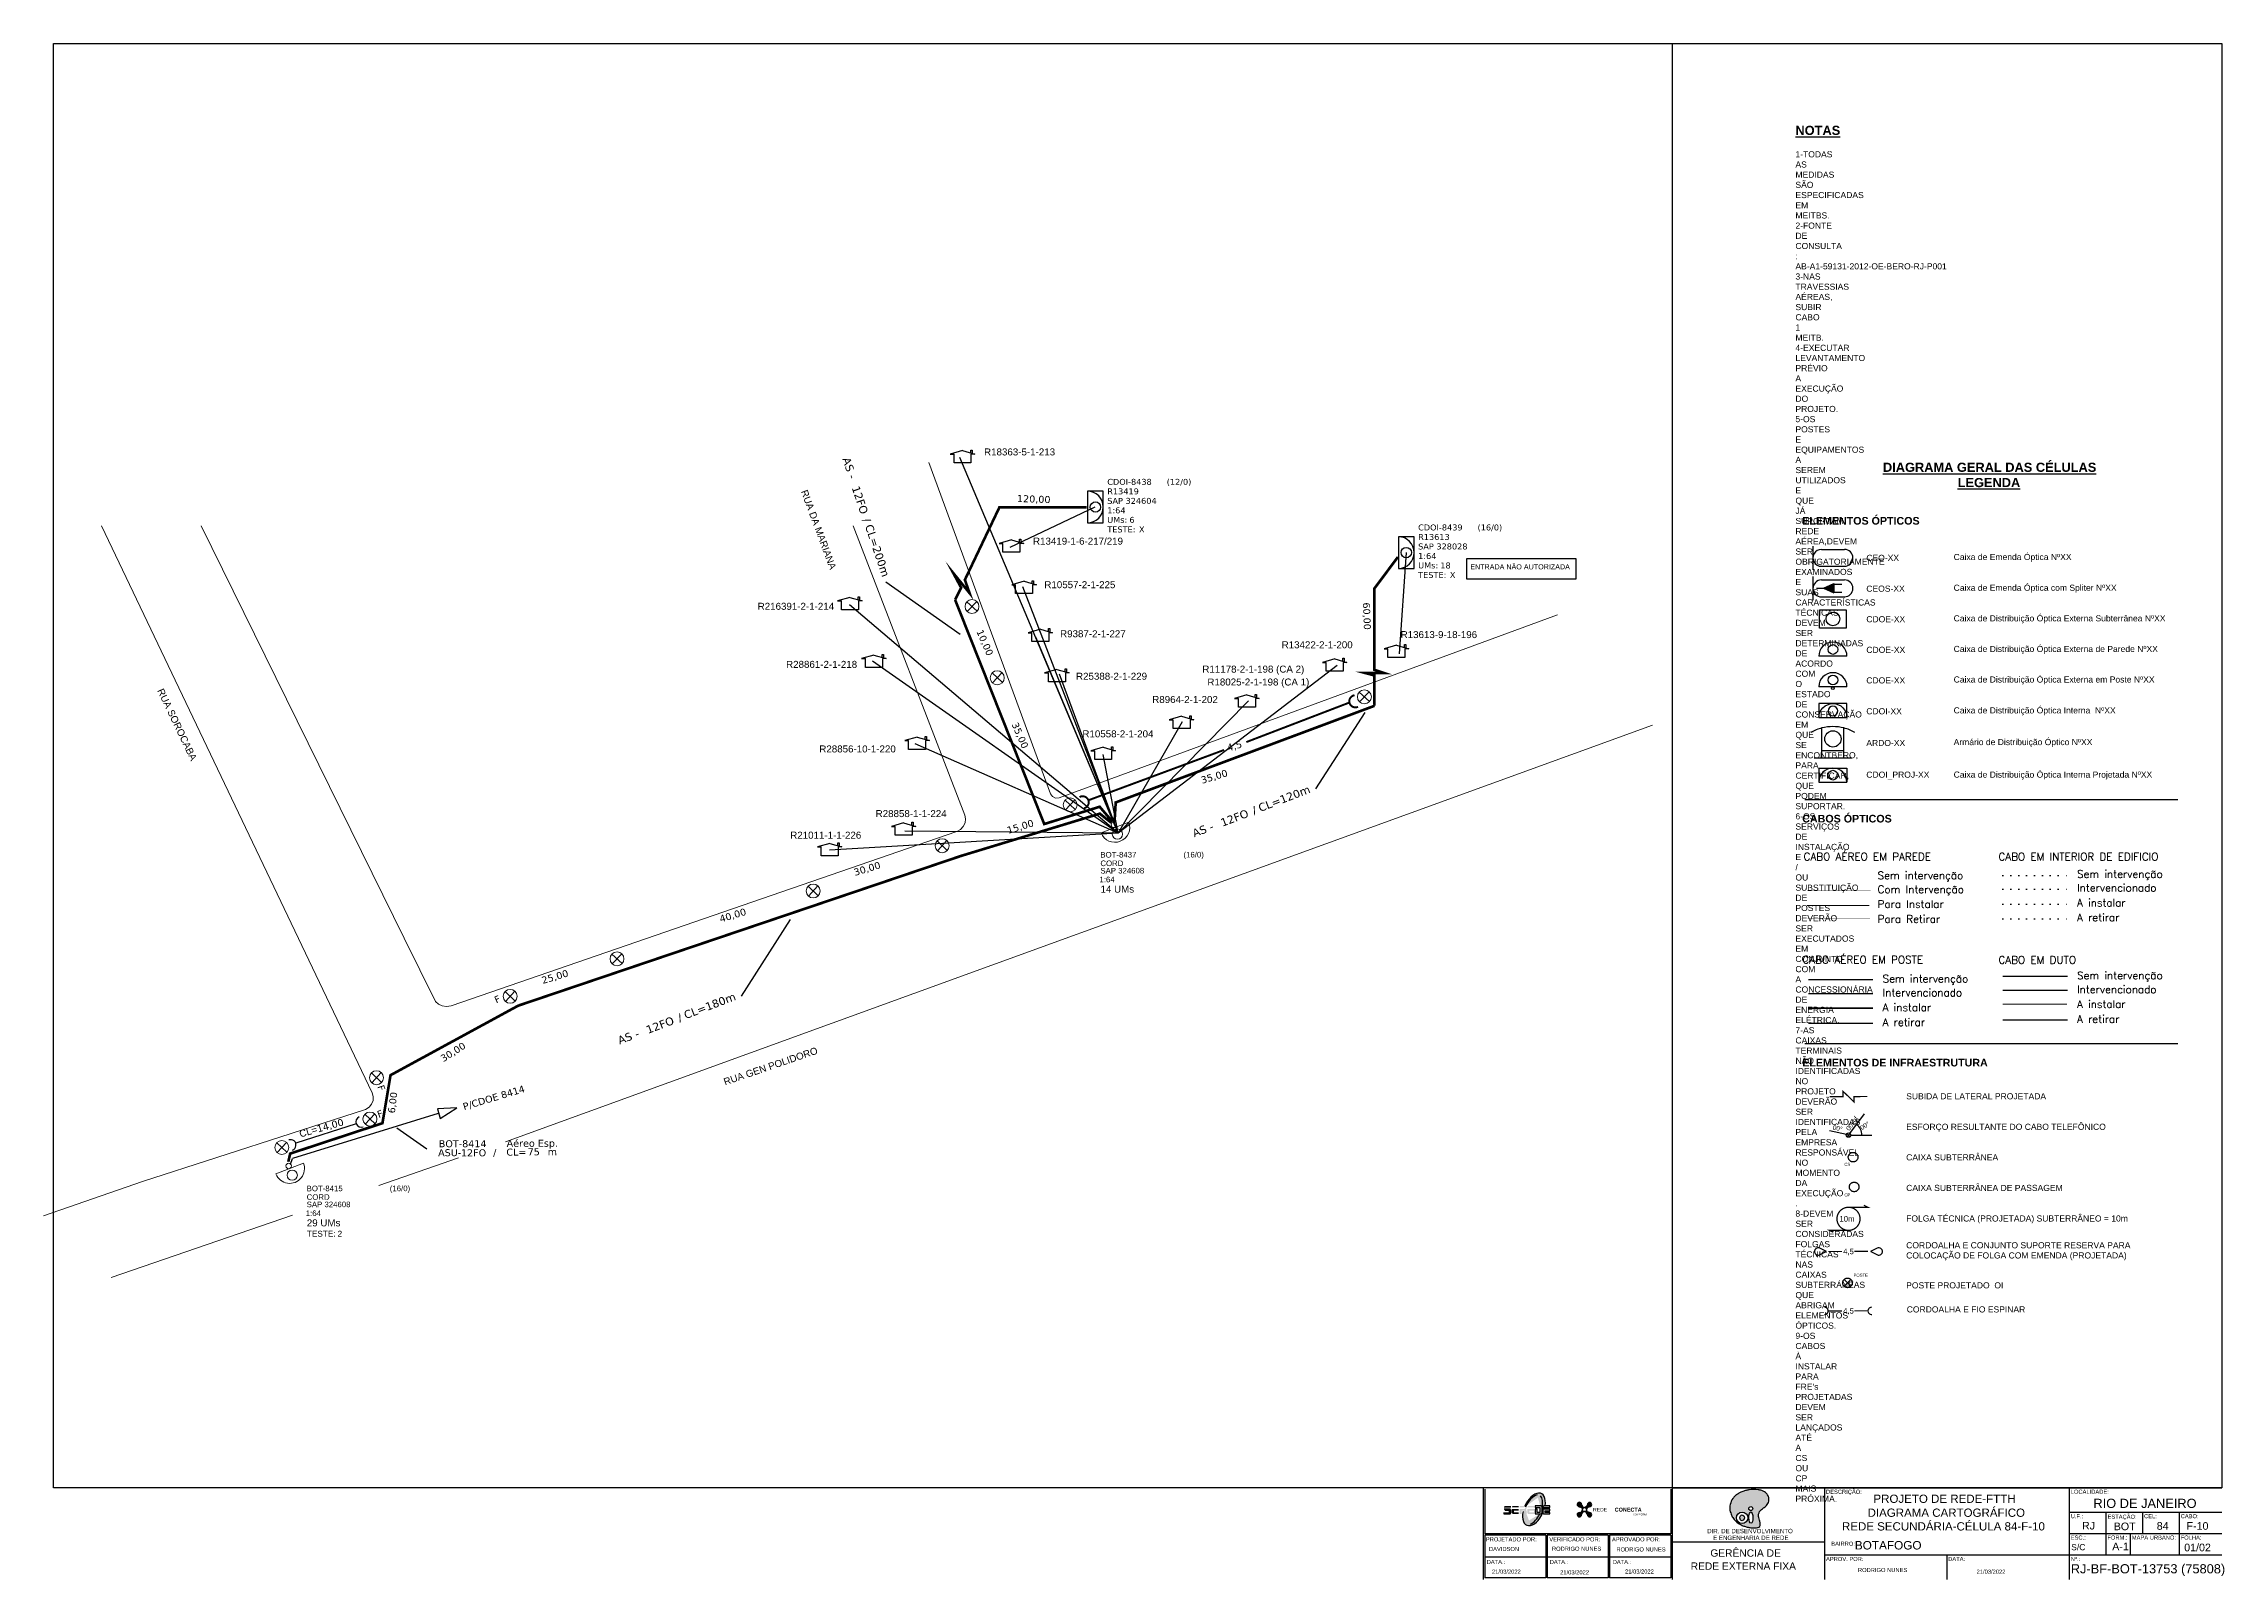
# Paper-space layout 'p(01)' of a CAD drawing. Header units: millimetres. Extents: x 144 to 988, y -404 to 191.
import ezdxf
from ezdxf.enums import TextEntityAlignment as Align

# ---------------------------------------------------------------- set-up
doc = ezdxf.new("R2010")
doc.units = ezdxf.units.MM
doc.header["$LTSCALE"] = 0.1
for name, pattern in [('DIVIDE', [1.25, 0.5, -0.25, 0, -0.25, 0, -0.25]), ('DOT', [0.25, 0, -0.25]), ('PHANTOM2', [1.25, 0.625, -0.125, 0.125, -0.125, 0.125, -0.125])]:
    doc.linetypes.add(name, pattern=pattern)
for name, color, linetype, lineweight in [('10.4-Postes', 1, 'Continuous', 0), ('20.0 - Legenda - Elementos Ópticos', 1, 'Continuous', 0), ("20.0-LEGENDA DOS CDO'S", 1, 'Continuous', 0), ('20.2-CDO_POSTE', 1, 'Continuous', 5), ('20.6-CORDOALHA_SUPORTE', 7, 'Continuous', 25), ('CORDOALHA_SUPORTE', 7, 'Continuous', 25), ('Quadra', 251, 'Continuous', 0), ('Segmento Logradouro Texto', 5, 'Continuous', 0)]:
    doc.layers.add(name, color=color, linetype=linetype, lineweight=lineweight)
for name, color, linetype in [('20.4 - CDOI', 1, 'Continuous'), ('CAP a instalar', 1, 'Continuous'), ('CDO_INTERIOR', 1, 'Continuous'), ('CDO_POSTE', 1, 'Continuous'), ('CEO', 1, 'Continuous'), ('CEO1', 1, 'Continuous'), ('CEOS', 1, 'Continuous'), ('label_cabos', 7, 'Continuous'), ('Legenda', 1, 'Continuous'), ('medidas', 3, 'Continuous'), ('surveys', 7, 'Continuous'), ('surveys legendas', 7, 'Continuous')]:
    doc.layers.add(name, color=color, linetype=linetype)
doc.layers.add('DROP DE CLIENTE', color=140, linetype='Continuous', plot=False)
doc.styles.add('ADESK1', font='romans.shx')
doc.styles.add('ARIAL', font='arial.ttf')
doc.styles.add('DIGICADE', font='arial.ttf')
doc.styles.add('NORMOGRAFO', font='arial.ttf')
doc.styles.add('ROMANS', font='arial.ttf')
doc.styles.add('siredit', font='verdana.ttf')
doc.linetypes.add('FENCELINE1', pattern='A,0.25,-0.1,[133,ltypeshp.shx,S=0.1,R=0,X=-0.1,Y=0],-0.1,1', length=1.45)
doc.dimstyles.new('CC', dxfattribs={"dimtxt": 1, "dimasz": 2, "dimexe": 0.18, "dimexo": 0.0625, "dimgap": 0.09, "dimtad": 0, "dimdec": 0, "dimrnd": 1, "dimzin": 0, "dimdsep": 46, "dimtxsty": 'siredit', "dimblk": 'NONE', "dimcen": 0, "dimse1": 1, "dimse2": 1, "dimsd1": 1, "dimsd2": 1, "dimclrt": 7, "dimadec": 0, "dimazin": 0, "dimtfac": 1, "dimtdec": 0, "dimtofl": 0, "dimtmove": 0, "dimatfit": 3, "dimfxl": 1, "dimtolj": 1, "dimtzin": 0, "dimarcsym": 0})

psp = doc.layouts.new('p(01)')

# ---------------------------------------------------------------- texts
for s, height, style, p in [('DESCRIÇÃO:', 1.596, 'ROMANS', (834.3, -370.63)), ('LOCALIDADE:', 1.5963, 'ROMANS', (929.02, -370.61)), ('U.F.:', 1.596, 'ROMANS', (929.02, -380.07)), ('ESTAÇÃO:', 1.596, 'ROMANS', (943.27, -380.3)), ('CEL:', 1.596, 'ROMANS', (957.4, -380.07)), ('CABO:', 1.596, 'ROMANS', (971.59, -380.07)), ('PROJETADO POR:', 1.5957, 'ROMANS', (702.63, -389.03)), ('VERIFICADO POR:', 1.5957, 'ROMANS', (727.21, -389.03)), ('APROVADO POR:', 1.5957, 'ROMANS', (751.46, -389.03)), ('ESC.:', 1.596, 'ROMANS', (929.02, -388.35)), ('FORM.:', 1.596, 'ROMANS', (943.21, -388.35)), ('MAPA URBANO:', 1.5963, 'ROMANS', (952.67, -388.35)), ('FOLHA:', 1.596, 'ROMANS', (971.59, -388.35)), ('DATA.:', 1.596, 'ROMANS', (702.96, -397.79)), ('DAVIDSON', 1.596, 'ROMANS', (703.84, -392.76)), ('DATA.:', 1.596, 'ROMANS', (727.35, -397.79)), ('RODRIGO NUNES', 1.5957, 'ROMANS', (728.23, -392.68)), ('DATA.:', 1.596, 'ROMANS', (751.74, -397.79)), ('RODRIGO NUNES', 1.5957, 'ROMANS', (753.16, -392.94)), ('GERÊNCIA DE', 2.8378, 'NORMOGRAFO', (789.52, -394.95)), ('APROV. POR:', 1.5963, 'ROMANS', (834.3, -396.63)), ('BAIRRO:', 1.596, 'ROMANS', (836.33, -390.75)), ('DATA:', 1.596, 'ROMANS', (881.59, -396.63)), ('Nº.:', 1.596, 'ROMANS', (929.02, -396.63)), ('S/C', 2.373, 'ARIAL', (929.19, -392.46)), ('21/03/2022', 1.596, 'ROMANS', (705.01, -401.53)), ('21/03/2022', 1.596, 'ROMANS', (731.41, -401.81)), ('21/03/2022', 1.596, 'ROMANS', (756.51, -401.5)), ('REDE EXTERNA FIXA', 2.8378, 'NORMOGRAFO', (781.92, -400.01)), ('RODRIGO NUNES', 1.5957, 'ROMANS', (846.67, -400.91)), ('21/03/2022', 1.596, 'ROMANS', (892.59, -401.56))]:
    psp.add_text(s, height=height, dxfattribs=dict(style=style)).set_placement(p)
at = {"style": 'NORMOGRAFO'}
for s, p in [('PROJETO DE REDE-FTTH ', (852.67, -374.12)), ('DIAGRAMA CARTOGRÁFICO', (850.39, -379.52)), (' REDE SECUNDÁRIA-CÉLULA 84-F-10', (839.23, -384.81))]:
    psp.add_text(s, height=3.1926, rotation=359.99939, dxfattribs=at).set_placement(p)
for s, height, p in [('RIO DE JANEIRO', 3.5473, (957.77, -376.08)), ('DIR. DE DESENVOLVIMENTO ', 1.7027, (805.2, -385.88)), ('E ENGENHARIA DE REDE', 1.7027, (805.2, -388.49)), ('RJ', 2.956, (935.9, -384.43)), ('BOT', 2.956, (949.91, -384.71)), ('84', 2.956, (964.61, -384.54)), ('F-10', 2.956, (978.09, -384.54)), ('A-1', 2.956, (948.3, -392.49)), ('01/02', 2.956, (978.11, -392.87)), ('RJ-BF-BOT-13753 (75808)', 3.5473, (958.93, -401.41))]:
    psp.add_text(s, height=height, dxfattribs=at).set_placement(p, align=Align.CENTER)
at = {"linetype": 'ByBlock', "style": 'ARIAL'}
psp.add_text('BOTAFOGO', height=3.262, dxfattribs=at).set_placement((845.46, -392.16))
at = {"linetype": 'ByBlock', "insert": (822.47, 158.89), "char_height": 2.3649, "width": 0.1457, "attachment_point": 1, "style": 'ARIAL'}
psp.add_mtext("{\\fArial|b1|i0|c0|p34;\\H1.5x;\\L                                              NOTAS\\P}                                                                               \\P1-TODAS AS MEDIDAS SÃO ESPECIFICADAS EM MEITBS.\\P2-FONTE DE CONSULTA : AB-A1-59131-2012-OE-BERO-RJ-P001\\P3-NAS TRAVESSIAS AÉREAS, SUBIR CABO 1 MEITB.\\P4-EXECUTAR LEVANTAMENTO PRÉVIO A EXECUÇÃO DO PROJETO.\\P5-OS POSTES E EQUIPAMENTOS A SEREM  UTILIZADOS E QUE JÁ SUPORTAM REDE \\P     AÉREA,DEVEM SER OBRIGATORIAMENTE EXAMINADOS E SUAS CARACTERÍSTICAS \\P     TÉCNICAS DEVEM SER DETERMINADAS DE ACORDO COM O ESTADO DE \\P     CONSERVAÇÃO EM QUE SE ENCONTBERO, PARA CERTIFICAR, QUE PODEM SUPORTAR.\\P6-OS SERVIÇOS DE INSTALAÇÃO E / OU SUBSTITUIÇÃO DE POSTES DEVERÃO SER \\P     EXECUTADOS EM CONJUNTO COM A CONCESSIONÁRIA DE ENERGIA ELÉTRICA.\\P7-AS CAIXAS TERMINAIS NÃO IDENTIFICADAS NO PROJETO DEVERÃO SER \\P     IDENTIFICADAS PELA EMPRESA RESPONSÁVEL NO MOMENTO DA EXECUÇÃO .\\P8-DEVEM SER CONSIDERADAS FOLGAS TÉCNICAS NAS CAIXAS SUBTERRÁNEAS QUE \\P     ABRIGAM ELEMENTOS ÓPTICOS.\\P9-OS CABOS À INSTALAR PARA FRE's PROJETADAS DEVEM SER LANÇADOS ATÉ A CS \\P     OU CP MAIS PRÓXIMA.", dxfattribs=at)
at = {"layer": '10.4-Postes', "lineweight": 0, "style": 'siredit'}
for rotation, p in [(23.70936, (319.59, -180.86)), (288.84485, (273.51, -212.94)), (20.64157, (274.09, -225.18))]:
    psp.add_text('F', height=2.7, rotation=rotation, dxfattribs=at).set_placement(p)
at = {"layer": 'medidas', "color": 7, "style": 'siredit'}
for s, height, rotation, p in [('120,00', 2.703, 357.95074, (521.12, 13.3)), ('60,00', 2.703, 272.14606, (655.06, -25.65)), ('10,00', 2.703, 293.59175, (505.39, -36.83)), ('35,00', 2.703, 293.59175, (519, -72.73)), ('35,00', 2.703, 16.68052, (592.8, -95.79)), ('15,00', 2.703, 16.68052, (517.76, -115.19)), ('30,00', 2.703, 16.68052, (458.44, -131.46)), ('40,00', 2.703, 16.68052, (406.45, -149.49)), ('25,00', 2.703, 16.68052, (337.62, -173.29)), ('30,00', 2.703, 32.39473, (299.11, -203.58)), ('6,00', 2.703, 82.8337, (280.31, -223.46)), ('P/CDOE 8414', 2.7027, 16.68052, (307.15, -222.13))]:
    psp.add_text(s, height=height, rotation=rotation, dxfattribs=at).set_placement(p)
psp.add_text('4,5', height=2.703, rotation=16.68052, dxfattribs=at).set_placement((605.33, -81.15), align=Align.MIDDLE_CENTER)
at = {"layer": 'Segmento Logradouro Texto', "color": 7, "linetype": 'Continuous', "char_height": 2.7027, "attachment_point": 1, "style": 'DIGICADE'}
for s, insert, width, rotation in [('\\fArial|b0|i0|c0|p34;\\W1.0000000000;\\T1.0000000000;\\o\\lRUA DA MARIANA', (440.01, 18.29), 33.2805, 290.33514), ('\\fArial|b0|i0|c0|p34;\\W1.0000000000;\\T1.0000000000;\\o\\lRUA SOROCABA', (190.74, -58.56), 31.1843, 295.54716), ('\\fArial|b0|i0|c0|p34;\\W1.0000000000;\\T1.0000000000;\\o\\lRUA GEN POLIDORO', (407.3, -209.98), 38.9347, 18.9173)]:
    psp.add_mtext(s, dxfattribs=dict(at, insert=insert, width=width, rotation=rotation))
at = {"layer": 'surveys legendas', "style": 'ARIAL'}
for s, p in [('R18363-5-1-213', (508.42, 31.3)), ('R13419-1-6-217/219', (527.36, -3.22)), ('R10557-2-1-225', (531.75, -20.08)), ('R216391-2-1-214', (420.79, -28.45)), ('R9387-2-1-227', (537.85, -39.08)), ('R13422-2-1-200', (623.6, -43.34)), ('R13613-9-18-196', (669.66, -39.4)), ('R28861-2-1-218', (431.79, -50.92)), ('R11178-2-1-198 (CA 2)', (592.91, -52.76)), ('R25388-2-1-229', (544.01, -55.52)), ('R18025-2-1-198 (CA 1)', (594.86, -57.75)), ('R8964-2-1-202', (573.51, -64.53)), ('R10558-2-1-204', (546.48, -77.82)), ('R28856-10-1-220', (444.65, -83.66)), ('R28858-1-1-224', (466.45, -108.69)), ('R21011-1-1-226', (433.39, -117.04))]:
    psp.add_text(s, height=2.7027, dxfattribs=at).set_placement(p)
at = {"layer": 'surveys legendas', "color": 3, "style": 'ARIAL'}
psp.add_text('ENTRADA NÃO AUTORIZADA', height=1.98, dxfattribs=at).set_placement((696.6, -12.81))

# ---------------------------------------------------------------- blocks, each defined once
blk = doc.blocks.new('poste')
at = {"color": 1}
for p, q in [((-0.73, 0.68), (0.73, -0.68)), ((0.68, 0.73), (-0.68, -0.73))]:
    blk.add_line(p, q, dxfattribs=at)
blk.add_circle((0, 0), 1, dxfattribs=at)
blk = doc.blocks.new('*U294')
at = {"color": 0}
blk.add_line((2.14, -0.58), (-2.1, -0.68), dxfattribs=at)
for centre, radius in [((0, 0.38), 0.733), ((0.03, -1.03), 0.393)]:
    blk.add_circle(centre, radius, dxfattribs=at)
blk.add_arc((0.02, -0.63), 2.12, 1.3782, 181.3782, dxfattribs=at)
blk = doc.blocks.new('Inst CDOE-16 CAIXA DIST OPT CDOE 48F_16D C_SPL_2_1_8')
at = {"layer": "20.0-LEGENDA DOS CDO'S", "color": 0}
for tag, p, style, flags in [('ID_ATIVIDADE', (0.12, 6.47), 'ARIAL', 3), ('FATOR', (7.92, 6.47), 'ARIAL', 1), ('QTDE', (0.1, -1.17), 'DIGICADE', 3)]:
    blk.add_attdef(tag, p, '', height=0.8, rotation=0.118, dxfattribs=dict(at, style=style, flags=flags))
at = {"layer": "20.0-LEGENDA DOS CDO'S", "color": 0, "style": 'ARIAL'}
for tag, p, height in [('SAP', (0.12, 2.96), 0.8), ('CORDOALHA', (0.12, 4.02), 0.8), ('FID', (0.12, 5.25), 0.8), ('1:XX', (-0.01, 1.7), 0.8), ('UMS', (0.14, 0.22), 1)]:
    blk.add_attdef(tag, p, '', height=height, rotation=0.118, dxfattribs=at)
blk.add_attdef('FIBRAS_UTILIZADAS', text='', height=0.8, rotation=0.118, dxfattribs=at).set_placement((13.48, 5.26), align=Align.CENTER)
blk = doc.blocks.new('Teste  FTTH')
at = {"color": 0, "lineweight": 0, "style": 'ROMANS'}
for tag, p in [('TESTE', (-2.3, -0.29)), ('QTDE', (0.21, -0.29))]:
    blk.add_attdef(tag, p, '', height=0.48, dxfattribs=at)
for tag, p, flags in [('FID', (-2.23, -1.25), 1), ('FATOR', (-2.23, -2.03), 3), ('ID_ATIVIDADE', (-2.23, -2.72), 3)]:
    blk.add_attdef(tag, p, '', height=0.48, dxfattribs=dict(at, flags=flags))
blk = doc.blocks.new('Inst CORD ALUMINIO 4.8 MM 3F(sem recursos)')
at = {"layer": '20.6-CORDOALHA_SUPORTE', "color": 0, "lineweight": 0, "style": 'ROMANS'}
blk.add_attdef('LANCE', text='', height=1, dxfattribs=at).set_placement((-0.54, -2.21), align=Align.RIGHT)
at = {"layer": '20.6-CORDOALHA_SUPORTE', "color": 0, "style": 'siredit'}
blk.add_attdef('QTDE', (-0.54, -2.21), '', height=1, rotation=359.69, dxfattribs=at)
at = {"layer": '20.6-CORDOALHA_SUPORTE', "color": 0, "lineweight": 0, "style": 'ROMANS'}
for tag, p, flags in [('FATOR', (-5.2, -4.44), 3), ('ID_ATIVIDADE', (-5.2, -6.67), 3), ('FID', (-5.2, -8.9), 1)]:
    blk.add_attdef(tag, p, '', height=1, dxfattribs=dict(at, flags=flags))
blk = doc.blocks.new('Inst CB ESP CFOA-SM-ASU-120-S-12')
at = {"layer": 'label_cabos', "color": 0, "style": 'siredit'}
for tag, flags, p in [('ID_ATIVIDADE', 3, (1.31, 2.67)), ('FATOR', 1, (11.56, 2.55))]:
    blk.add_attdef(tag, text='', height=1, rotation=359.69, dxfattribs=dict(at, flags=flags)).set_placement(p, align=Align.MIDDLE_CENTER)
for tag, p in [('TIPO_CABO', (1.26, 0)), ('DESTINO_CABO', (3.13, 1.26)), ('CABO', (4.69, -0.05)), ('/', (7.71, -0.05)), ('LANCE', (10.81, 0)), ('TIPO_CABO', (13.11, 1.24)), ('UND', (15.96, 0)), ('FID', (13.15, -1.41))]:
    blk.add_attdef(tag, text='', height=1, rotation=359.69, dxfattribs=at).set_placement(p, align=Align.MIDDLE_CENTER)
blk.add_attdef('QTDE', (12.43, -0.47), '', height=1, rotation=359.69, dxfattribs=at)
blk = doc.blocks.new('_None')
blk = doc.blocks.new('PDO_PRD')
at = {"color": 1}
blk.add_line((2.5, 0), (-2.5, 0), dxfattribs=at)
blk.add_circle((0, 1.19), 0.862, dxfattribs=at)
blk.add_arc((0, 0), 2.5, 0, 180, dxfattribs=at)
blk = doc.blocks.new('PDO_PST')
at = {"color": 0}
blk.add_line((2.5, 0), (-2.5, 0), dxfattribs=at)
for centre, radius in [((0, 1.19), 0.862), ((0, -0.25), 0.25)]:
    blk.add_circle(centre, radius, dxfattribs=at)
blk.add_arc((0, 0), 2.5, 0, 180, dxfattribs=at)
blk = doc.blocks.new('PDO_EDF')
at = {"color": 1}
for p, q in [((-2.5, 0), (-2.5, 2.5)), ((-2.5, 2.5), (2.5, 2.5)), ((2.5, 0), (-2.5, 0)), ((2.5, 2.5), (2.5, 0))]:
    blk.add_line(p, q, dxfattribs=at)
blk.add_circle((0, 1.19), 0.862, dxfattribs=at)
blk.add_arc((0, 0), 2.5, 0, 180, dxfattribs=at)
blk = doc.blocks.new('PDO_CVP')
at = {"color": 1}
blk.add_lwpolyline([(0, 1.62), (0, -1.62), (-4.72, -1.63), (-4.73, 1.61)], close=True, dxfattribs=at)
blk.add_circle((-2.36, -0.01), 1.21, dxfattribs=at)
blk = doc.blocks.new('A$C78986DF3')
at = {"layer": 'CEOS'}
blk.add_hatch(color=1, dxfattribs=at).paths.add_polyline_path([(0.0118, 0.23968), (0.00838, 0.23812), (0.0118, 0.23657)])
for p, q in [((0.0023, 0.1689), (0.12444, 0.1689)), ((0.0023, 0.08904), (0.12444, 0.08904))]:
    blk.add_line(p, q)
at = {"linetype": 'DOT', "ltscale": 0.1}
blk.add_line((0.06717, 0.14411), (0.08827, 0.14411), dxfattribs=at)
at = {"color": 5, "linetype": 'DOT', "ltscale": 0.1}
blk.add_line((0.06717, 0.13958), (0.08827, 0.13958), dxfattribs=at)
at = {"color": 1, "linetype": 'DOT', "ltscale": 0.1}
blk.add_line((0.06717, 0.13473), (0.08827, 0.13473), dxfattribs=at)
at = {"color": 3, "linetype": 'DOT', "ltscale": 0.1}
blk.add_line((0.06717, 0.12987), (0.08827, 0.12987), dxfattribs=at)
at = {"linetype": 'FENCELINE1', "ltscale": 0.05}
blk.add_line((0.00351, 0.10999), (0.02462, 0.10999), dxfattribs=at)
at = {"ltscale": 0.001}
blk.add_line((0.06717, 0.11107), (0.08827, 0.11107), dxfattribs=at)
at = {"color": 5, "linetype": 'FENCELINE1', "ltscale": 0.05}
blk.add_line((0.00351, 0.10546), (0.02462, 0.10546), dxfattribs=at)
at = {"color": 5, "ltscale": 0.001}
blk.add_line((0.06717, 0.10654), (0.08827, 0.10654), dxfattribs=at)
at = {"color": 3, "linetype": 'FENCELINE1', "ltscale": 0.05}
blk.add_line((0.00351, 0.09575), (0.02462, 0.09575), dxfattribs=at)
at = {"color": 3, "ltscale": 0.001}
blk.add_line((0.06717, 0.09683), (0.08827, 0.09683), dxfattribs=at)
at = {"color": 1, "lineweight": -2}
blk.add_line((0.01704, 0.05964), (0.02188, 0.06604), dxfattribs=at)
at = {"color": 1}
for p, q in [((0.01591, 0.05924), (0.01044, 0.06051)), ((0.0161, 0.05958), (0.01712, 0.05857)), ((0.01711, 0.05958), (0.01611, 0.05857)), ((0.01732, 0.05907), (0.02421, 0.05907))]:
    blk.add_line(p, q, dxfattribs=at)
at = {"color": 0, "linetype": 'DIVIDE', "ltscale": 0.05, "const_width": 0.00008}
blk.add_lwpolyline([(0.02365, 0.14357), (0.00301, 0.14357)], dxfattribs=at)
at = {"color": 5, "linetype": 'DIVIDE', "ltscale": 0.05, "const_width": 0.00008}
blk.add_lwpolyline([(0.02385, 0.13901), (0.00301, 0.13901)], dxfattribs=at)
at = {"color": 1, "linetype": 'DIVIDE', "ltscale": 0.05, "const_width": 0.0004}
blk.add_lwpolyline([(0.02345, 0.13425), (0.00301, 0.13425)], dxfattribs=at)
at = {"color": 3, "linetype": 'DIVIDE', "ltscale": 0.05, "const_width": 0.00008}
blk.add_lwpolyline([(0.0032, 0.13009), (0.02365, 0.13009)], dxfattribs=at)
at = {"color": 1, "linetype": 'FENCELINE1', "ltscale": 0.05, "const_width": 0.0005}
blk.add_lwpolyline([(0.00351, 0.10061), (0.02462, 0.10061)], dxfattribs=at)
at = {"color": 1, "linetype": 'Continuous', "lineweight": 40, "ltscale": 0.001, "const_width": 0.0004}
blk.add_lwpolyline([(0.06706, 0.10196), (0.08817, 0.10196)], dxfattribs=at)
at = {"color": 5, "linetype": 'DIVIDE', "const_width": 0.0004}
blk.add_lwpolyline([(0.02278, 0.07173), (0.01838, 0.07168), (0.01838, 0.06996), (0.01484, 0.07341), (0.01484, 0.07168), (0.01044, 0.07163)], dxfattribs=at)
at = {"color": 1, "const_width": 0.000394}
for points in [[(0.01661, 0.03546), (0.02291, 0.03546), (0.02165, 0.03609)], [(0.01661, 0.0279), (0.01031, 0.0279), (0.01157, 0.02727)]]:
    blk.add_lwpolyline(points, dxfattribs=at)
at = {"color": 1, "const_width": 0.00042}
blk.add_lwpolyline([(0.01661, 0.03546, 1.000012), (0.01661, 0.0279, 0.999978)], format="xyb", close=True, dxfattribs=at)
at = {"const_width": 0.0004}
for points in [[(0.00939, 0.021), (0.00701, 0.02221, 1.175638), (0.0069, 0.01977), (0.00939, 0.021)], [(0.02383, 0.02102), (0.02631, 0.01976, 1.175638), (0.02622, 0.0222), (0.02383, 0.02102)], [(0.0087, 0.00277, -1), (0.0087, 0.0003)], [(0.02425, 0.00278, 1), (0.02425, 0.00031)]]:
    blk.add_lwpolyline(points, format="xyb", dxfattribs=at)
for points in [[(0.00996, 0.021), (0.01446, 0.021)], [(0.01854, 0.02101), (0.02304, 0.02101)], [(0.00996, 0.00153), (0.01446, 0.00153)], [(0.01854, 0.00155), (0.02304, 0.00155)]]:
    blk.add_lwpolyline(points, dxfattribs=at)
at = {"color": 1, "linetype": 'PHANTOM2'}
for points in [[(0.0174, 0.01181), (0.01518, 0.0096)], [(0.0174, 0.0096), (0.01518, 0.01181)]]:
    blk.add_lwpolyline(points, dxfattribs=at)
at = {"color": 1}
blk.add_circle((0.01661, 0.05907), 0.000714, dxfattribs=at)
at = {"color": 5, "linetype": 'PHANTOM2'}
for centre in [(0.01811, 0.05187), (0.01846, 0.04212)]:
    blk.add_circle(centre, 0.00157, dxfattribs=at)
at = {"color": 1, "linetype": 'PHANTOM2'}
blk.add_circle((0.01629, 0.01071), 0.00157, dxfattribs=at)
at = {"color": 7, "lineweight": -2}
blk.add_arc((0.01661, 0.05908), 0.00441, 359.96377, 52.87661, dxfattribs=at)
at = {"layer": 'CDO_INTERIOR', "color": 8}
for p, q in [((0.0069, 0.1792), (0.0161, 0.1792)), ((0.0069, 0.1792), (0.0069, 0.1746)), ((0.0161, 0.1792), (0.0161, 0.1746)), ((0.0069, 0.1746), (0.0161, 0.1746))]:
    blk.add_line(p, q, dxfattribs=at)
blk.add_circle((0.0115, 0.1769), 0.00159, dxfattribs=at)
blk.add_arc((0.0115, 0.1746), 0.0046, 0.02759, 180.02759, dxfattribs=at)
at = {"layer": 'CEO', "color": 1}
for p, q in [((0.00497, 0.25191), (0.00496, 0.24417)), ((0.00773, 0.2508), (0.01527, 0.25079)), ((0.00773, 0.24527), (0.01527, 0.24527))]:
    blk.add_line(p, q, dxfattribs=at)
at = {"layer": 'CEO', "color": 1, "linetype": 'Continuous'}
for p, q in [((0.00792, 0.18502), (0.00792, 0.19235)), ((0.01509, 0.18502), (0.01509, 0.19235)), ((0.00536, 0.18257), (0.00792, 0.18257)), ((0.00792, 0.18257), (0.00792, 0.18502)), ((0.00792, 0.18502), (0.0115, 0.18502)), ((0.00792, 0.18257), (0.0115, 0.18257)), ((0.0115, 0.18502), (0.01509, 0.18502)), ((0.0115, 0.18257), (0.01509, 0.18257)), ((0.01509, 0.18257), (0.01509, 0.18502)), ((0.01509, 0.18257), (0.01765, 0.18257))]:
    blk.add_line(p, q, dxfattribs=at)
at = {"layer": 'CEO', "color": 1}
blk.add_circle((0.0115, 0.18878), 0.00267, dxfattribs=at)
for centre, start, end in [((0.00773, 0.24804), 89.95782, 269.95782), ((0.01527, 0.24803), 269.95782, 89.95782)]:
    blk.add_arc(centre, 0.00276, start, end, dxfattribs=at)
at = {"layer": 'CEO', "color": 1, "linetype": 'Continuous'}
for start, end in [(90, 104.36251), (75.63749, 90), (104.36291, 119.75415), (60.24585, 75.63709)]:
    blk.add_arc((0.0115, 0.17836), 0.01444, start, end, dxfattribs=at)
at = {"layer": 'CEOS', "color": 1}
for p, q in [((0.00496, 0.24191), (0.00497, 0.23417)), ((0.00617, 0.23811), (0.00838, 0.23812)), ((0.00772, 0.24081), (0.01526, 0.24082)), ((0.00774, 0.23528), (0.01528, 0.23529))]:
    blk.add_line(p, q, dxfattribs=at)
for points in [[(0.00838, 0.23812), (0.0118, 0.23968)], [(0.00838, 0.23812), (0.0118, 0.23657)], [(0.0118, 0.23968), (0.0118, 0.23657)], [(0.0118, 0.23946), (0.01439, 0.23947)], [(0.0118, 0.23679), (0.0144, 0.2368)]]:
    blk.add_lwpolyline(points, dxfattribs=at)
for centre, start, end in [((0.00773, 0.23804), 90.12295, 270.12295), ((0.01527, 0.23806), 270.12295, 90.12295)]:
    blk.add_arc(centre, 0.00276, start, end, dxfattribs=at)
at = {"layer": 'CDO_INTERIOR', "color": 1, "xscale": -0.0018431999999997, "yscale": 0.0018431999999997, "zscale": 0.0018431999999997}
blk.add_blockref('PDO_EDF', (0.0115, 0.19573), dxfattribs=at)
at = {"layer": 'CDO_POSTE', "color": 1, "xscale": 0.0018431999999997, "yscale": 0.0018431999999997, "zscale": 0.0018431999999997}
for name, p in [('PDO_PRD', (0.0115, 0.21585)), ('PDO_PST', (0.0115, 0.20585))]:
    blk.add_blockref(name, p, dxfattribs=at)
at = {"layer": 'CEO1', "color": 1, "xscale": 0.0018431999999997, "yscale": 0.0018431999999997, "zscale": 0.0018431999999997}
blk.add_blockref('PDO_CVP', (0.01586, 0.22806), dxfattribs=at)
at = {"color": 7, "lineweight": -2, "style": 'NORMOGRAFO'}
for s, rotation, p in [('00kgf', 52.99999, (0.01684, 0.06038, 0.10822)), ('00°', 348.19171, (0.01135, 0.0609, 0.10822)), ('00°', 32.49215, (0.02103, 0.06067, 0.10822))]:
    blk.add_text(s, height=0.0015, rotation=rotation, dxfattribs=at).set_placement(p)
at = {"color": 5, "style": 'ARIAL'}
for s, p in [('CS', (0.01526, 0.04902)), ('CP', (0.01526, 0.03902))]:
    blk.add_text(s, height=0.001, dxfattribs=at).set_placement(p)
at = {"color": 1}
blk.add_text('10m', height=0.00189, dxfattribs=at).set_placement((0.01364, 0.03074))
at = {"style": 'ARIAL'}
for p in [(0.01661, 0.021), (0.01661, 0.00154)]:
    blk.add_text('4,5', height=0.0018, dxfattribs=at).set_placement(p, align=Align.MIDDLE_CENTER)
at = {"color": 1, "style": 'ARIAL'}
blk.add_text('POSTE', height=0.001, dxfattribs=at).set_placement((0.01825, 0.01272))
at = {"linetype": 'ByBlock', "style": 'ARIAL'}
for s, insert, char_height, width, attachment_point in [('{\\fArial|b1|i0|c0|p34;\\H1.5x;\\L                       DIAGRAMA GERAL DAS CÉLULAS\\P                                            LEGENDA}', (0.00111, 0.27919), 0.002, 0.1232013, 1), ('{\\fArial|b1|i0|c0|p34;ELEMENTOS ÓPTICOS}', (0.00147, 0.26142), 0.0025, 0.1232013, 1), ('CEO-XX', (0.02244, 0.24803), 0.002, 0.0732268, 4), ('Caixa de Emenda Óptica NºXX', (0.05103, 0.24803), 0.002, 0.0732268, 4), ('CEOS-XX', (0.02244, 0.23795), 0.002, 0.0732268, 4), ('Caixa de Emenda Óptica com Spliter NºXX', (0.05103, 0.23795), 0.002, 0.0732268, 4), ('CDOE-XX', (0.02244, 0.22794), 0.002, 0.086699, 4), ('Caixa de Distribuição Óptica Externa Subterrânea NºXX', (0.05103, 0.22794), 0.002, 0.086699, 4), ('CDOE-XX', (0.02244, 0.21792), 0.002, 0.0806851, 4), ('Caixa de Distribuição Óptica Externa de Parede NºXX', (0.05103, 0.21792), 0.002, 0.0806851, 4), ('CDOE-XX', (0.02244, 0.20792), 0.002, 0.0732268, 4), ('Caixa de Distribuição Óptica Externa em Poste NºXX', (0.05103, 0.20792), 0.002, 0.0732268, 4), ('CDOI-XX', (0.02244, 0.19781), 0.002, 0.0732268, 4), ('Caixa de Distribuição Óptica Interna  NºXX', (0.05103, 0.19781), 0.002, 0.0732268, 4), ('ARDO-XX', (0.02244, 0.18743), 0.002, 0.0732268, 4), ('Armário de Distribuição Óptico NºXX', (0.05103, 0.18743), 0.002, 0.0732268, 4), ('Caixa de Distribuição Óptica Interna Projetada NºXX', (0.05103, 0.17679), 0.002, 0.0793824, 4), ('CDOI_PROJ-XX', (0.02244, 0.17679), 0.002, 0.0793824, 4), ('{\\fArial|b1|i0|c0|p34;CABOS ÓPTICOS}', (0.00147, 0.16392), 0.0025, 0.1232013, 1), ('\\pxql;{\\fArial|b1|i0|c0|p34;ELEMENTOS DE INFRAESTRUTURA}', (0.00147, 0.08406), 0.0025, 0.1232013, 1), ('SUBIDA DE LATERAL PROJETADA', (0.03549, 0.0728), 0.002, 0.0732268, 1), ('ESFORÇO RESULTANTE DO CABO TELEFÔNICO ', (0.03549, 0.0628), 0.002, 0.0732268, 1), ('CAIXA SUBTERRÂNEA', (0.03549, 0.0528), 0.002, 0.0732268, 1), ('CAIXA SUBTERRÂNEA DE PASSAGEM', (0.03549, 0.0428), 0.002, 0.0732268, 1), ('FOLGA TÉCNICA (PROJETADA) SUBTERRÂNEO = 10m', (0.03549, 0.0328), 0.002, 0.0919522, 1), ('CORDOALHA E CONJUNTO SUPORTE RESERVA PARA\\PCOLOCAÇÃO DE FOLGA COM EMENDA (PROJETADA)', (0.03549, 0.02403), 0.002, 0.0919522, 1), ('POSTE PROJETADO  OI', (0.03549, 0.0109), 0.002, 0.0732268, 1), ('CORDOALHA E FIO ESPINAR', (0.03567, 0.00303), 0.002, 0.0919522, 1)]:
    blk.add_mtext(s, dxfattribs=dict(at, insert=insert, char_height=char_height, width=width, attachment_point=attachment_point))
at = {"char_height": 0.002489, "attachment_point": 1, "style": 'ADESK1'}
for s, insert, width in [('CABO AÉREO EM PAREDE', (0.0019, 0.15149), 0.0551807), ('CABO EM INTERIOR DE EDIFICIO', (0.06569, 0.15146), 0.0653294), ('Sem intervenção', (0.02613, 0.14532), 0.0551807), ('Sem intervenção', (0.09142, 0.1458), 0.0551807), ('Com Intervenção', (0.02613, 0.14079), 0.0551807), ('Para Instalar', (0.02613, 0.13593), 0.0551807), ('A instalar', (0.09142, 0.13642), 0.0551807), ('Intervencionado', (0.09142, 0.14127), 0.0551807), ('Para Retirar', (0.02613, 0.13108), 0.0551807), ('A retirar', (0.09142, 0.13156), 0.0551807), ('CABO AÉREO EM POSTE', (0.00153, 0.11774), 0.0551807), ('CABO EM DUTO', (0.06569, 0.11768), 0.0551807), ('Sem intervenção', (0.02777, 0.11152), 0.0551807), ('Intervencionado', (0.02777, 0.10699), 0.0551807), ('Sem intervenção', (0.09142, 0.11258), 0.0551807), ('Intervencionado', (0.09142, 0.10805), 0.0551807), ('A instalar', (0.02777, 0.10213), 0.0551807), ('A instalar', (0.09142, 0.1032), 0.0551807), ('A retirar', (0.02777, 0.09728), 0.0551807), ('A retirar', (0.09142, 0.09834), 0.0551807)]:
    blk.add_mtext(s, dxfattribs=dict(at, insert=insert, width=width))
blk = doc.blocks.new('LOGOTIPO REDE CONECTA')
h = blk.add_hatch(color=40)
h.dxf.hatch_style = 1
h.paths.add_polyline_path([(2086.7, 1517.1), (2086.3, 1517.1, 0.924122), (2086.5, 1514, -0.371445), (2088.6, 1512.1, -0.414214), (2090, 1513.5, -0.416703), (2088, 1515.6, 0.373404)])
h.paths.add_polyline_path([(2095, 1515.4), (2095, 1515.7, 0.929009), (2092, 1515.6, -0.416703), (2090, 1513.5, -0.414214), (2091.4, 1512, -0.371445), (2093.5, 1514, 0.373557)])
h.paths.add_polyline_path([(2093.5, 1510.1, -0.416703), (2091.4, 1512.1, -0.414214), (2090, 1510.7, -0.371445), (2092, 1508.5, 0.924122), (2095, 1508.4), (2095, 1508.8, 0.373404)])
h.paths.add_polyline_path([(2090, 1510.7, -0.414214), (2088.6, 1512, -0.416703), (2086.5, 1510.1, 0.913444), (2086.3, 1507.1), (2086.7, 1507.1, 0.364971), (2088, 1508.5, -0.371445)])
at = {"color": 40}
for points in [[(2086.5, 1514, -0.370562), (2088.6, 1512.1)], [(2086.5, 1510.1, 0.416703), (2088.6, 1512)], [(2088, 1515.6, 0.416703), (2090, 1513.5)], [(2088, 1508.5, -0.370562), (2090, 1510.7)], [(2092, 1515.6, -0.416703), (2090, 1513.5)], [(2092, 1508.5, 0.370562), (2090, 1510.7)], [(2093.5, 1514, 0.370562), (2091.4, 1512)], [(2093.5, 1510.1, -0.416703), (2091.4, 1512.1)]]:
    blk.add_lwpolyline(points, format="xyb", dxfattribs=at)
blk.add_circle((2090, 1512.1), 1.4, dxfattribs=at)
for centre, start, end in [((2086.5, 1515.6), 1.6038, 267.7221), ((2086.5, 1508.6), 92.3533, 358.4716), ((2093.5, 1515.5), 271.6274, 177.7457), ((2093.5, 1508.6), 182.2779, 88.3962)]:
    blk.add_arc(centre, 1.51, start, end, dxfattribs=at)
at = {"width": 46.358, "attachment_point": 1}
for s, insert, char_height in [('{\\fBankGothic Md BT|b0|i0|c0|p34;REDE }', (2095.9, 1513.3), 2.5), ('{\\fBankGothic Md BT|b1|i0|c0|p34; CONECTA}', (2109.7, 1513.4), 2.7)]:
    blk.add_mtext(s, dxfattribs=dict(at, insert=insert, char_height=char_height))
at = {"color": 40, "insert": (2123.2, 1509.6), "char_height": 1.5, "width": 46.358, "attachment_point": 1}
blk.add_mtext('{\\fBankGothic Md BT|b0|i0|c0|p34;operações }', dxfattribs=at)
blk = doc.blocks.new('OI')
h = blk.add_hatch(color=40)
edge = h.paths.add_edge_path()
edge.add_spline(control_points=[(4.35, -0.67), (3.92, -0.99), (3.26, -1.5), (2.81, -2.59), (2.9, -3.5), (3.06, -4.27), (3.31, -4.85), (3.37, -5.39), (3.4, -5.88), (3.2, -6.4), (2.54, -6.61), (1.65, -6.63), (0.55, -6.67), (-0.56, -6.42), (-1.61, -6.14), (-2.77, -5.61), (-3.92, -4.77), (-4.89, -3.7), (-5.34, -2.65), (-5.6, -1.94), (-5.85, -0.96), (-5.71, 0.47), (-5.1, 2.02), (-4.14, 3.02), (-3.3, 3.61), (-2.37, 4.16), (-1.36, 4.44), (-0.56, 4.7), (0.79, 4.85), (2.24, 4.97), (3.79, 4.57), (4.67, 4.21), (5.44, 3.65), (5.76, 2.99), (6.03, 2.21), (6.01, 1.46), (5.72, 0.64), (5.31, 0.08), (4.88, -0.38), (4.51, -0.55), (4.35, -0.67)], knot_values=[0, 0, 0, 0, 1.60434, 2.417191, 3.427595, 4.282808, 4.776746, 5.304182, 5.888771, 6.258406, 6.858137, 7.79129, 8.986195, 10.124242, 11.187857, 12.242908, 13.953784, 15.414161, 16.515391, 17.349188, 17.675853, 19.552021, 21.515531, 22.568638, 23.63245, 24.621084, 25.782718, 26.745347, 27.142653, 29.870543, 31.004649, 31.921532, 32.709589, 33.801391, 34.042471, 35.192333, 35.971461, 36.628871, 37.254359, 37.836911, 37.836911, 37.836911, 37.836911], degree=3, periodic=0)
h.paths.add_polyline_path([(1.13, -0.87, -1), (-0.04, -0.87, -1)], flags=16)
edge = h.paths.add_edge_path(flags=16)
edge.add_ellipse((0.56, -3.59), major_axis=(-0.02, 1.71), ratio=0.361305, start_angle=0, end_angle=360)
h.paths.add_polyline_path([(-0.36, -3.62, -1), (-3.8, -3.62, -1)], flags=16)
edge = h.paths.add_edge_path(flags=0)
edge.add_ellipse((-2.08, -3.62), major_axis=(0, 0.885), ratio=0.758294, start_angle=0, end_angle=360)
at = {"color": 40}
for centre, radius in [((-2.08, -3.62), 1.72), ((0.54, -0.87), 0.587)]:
    blk.add_circle(centre, radius, dxfattribs=at)
blk.add_ellipse((-2.08, -3.62), major_axis=(0, 0.885), ratio=0.758294, start_param=-3.141592653589792, end_param=3.141592653589792, dxfattribs=at)
blk.add_ellipse((0.56, -3.59), major_axis=(-0.02, 1.71), ratio=0.361305, dxfattribs=at)
at = {"color": 40, "start_tangent": (-0.800898, -0.598801), "end_tangent": (-0.800898, -0.598801)}
blk.add_spline([(4.35, -0.67), (3.2, -1.78), (2.9, -2.54), (2.92, -3.55), (3.12, -4.38), (3.28, -4.85), (3.37, -5.37), (3.35, -5.95), (3.2, -6.29), (2.66, -6.55), (1.73, -6.63), (0.54, -6.62), (-0.58, -6.41), (-1.6, -6.11), (-2.56, -5.67), (-3.95, -4.67), (-4.89, -3.56), (-5.37, -2.56), (-5.64, -1.78), (-5.72, -1.46), (-5.63, 0.42), (-4.84, 2.22), (-4.13, 2.99), (-3.27, 3.62), (-2.4, 4.09), (-1.3, 4.47), (-0.37, 4.72), (0.02, 4.77), (2.75, 4.8), (3.85, 4.53), (4.69, 4.16), (5.31, 3.68), (5.85, 2.73), (5.93, 2.5), (5.94, 1.35), (5.67, 0.62), (5.29, 0.08), (4.84, -0.36), (4.35, -0.67)], degree=3, dxfattribs=at)
blk = doc.blocks.new('SURVEY_SURVEY')
for p, q in [((0, 0.0000177), (-0.0000176, 0.0000126)), ((-0.0000176, 0.0000126), (-0.0000121, 0.0000126)), ((-0.0000121, 0), (-0.0000121, 0.0000126)), ((0.0000121, 0), (-0.0000121, 0)), ((0, 0.0000177), (0.0000176, 0.0000126)), ((0.0000118, 0.0000185), (0.0000137, 0.0000185)), ((0.0000118, 0.0000144), (0.0000118, 0.0000185)), ((0.0000176, 0.0000126), (0.0000121, 0.0000126)), ((0.0000121, 0.0000126), (0.0000121, 0)), ((0.0000137, 0.0000185), (0.0000137, 0.0000138))]:
    blk.add_line(p, q)
blk = doc.blocks.new('*U295')
at = {"color": 0}
blk.add_line((2.14, -0.58), (-2.1, -0.68), dxfattribs=at)
for centre, radius in [((0, 0.38), 0.733), ((0.03, -1.03), 0.393)]:
    blk.add_circle(centre, radius, dxfattribs=at)
blk.add_arc((0.02, -0.63), 2.12, 1.3782, 181.3782, dxfattribs=at)
blk = doc.blocks.new('S_CDOI')
at = {"color": 0}
blk.add_lwpolyline([(-2, -1), (2, -1), (2, 1), (-2, 1)], close=True, dxfattribs=at)
blk.add_circle((0, 0), 0.65, dxfattribs=at)
blk.add_arc((0, -1), 2, 0, 180, dxfattribs=at)
blk = doc.blocks.new('*U296')
at = {"layer": '20.4 - CDOI', "color": 0, "rotation": 270}
blk.add_blockref('S_CDOI', (1, 0), dxfattribs=at)
at = {"layer": '20.0 - Legenda - Elementos Ópticos', "color": 0, "style": 'siredit'}
for s, p in [('TESTE:', (2.5, -2.83)), ('UMs:', (2.5, -1.62))]:
    blk.add_text(s, height=0.75, dxfattribs=at).set_placement(p, align=Align.MIDDLE_LEFT)
blk.add_attdef('CODIGO', text='', height=0.75, dxfattribs=at).set_placement((2.5, 3.17), align=Align.MIDDLE_LEFT)
at = {"layer": '20.0 - Legenda - Elementos Ópticos', "color": 0, "style": 'siredit', "flags": 8}
for tag, p in [('FIBRAS_UTL', (10, 3.17)), ('SAP', (2.5, 0.77)), ('LOCAL', (2.5, 1.97)), ('RACIO', (2.5, -0.43)), ('UMS', (5.3, -1.62)), ('TESTES', (6.5, -2.83))]:
    blk.add_attdef(tag, text='', height=0.75, dxfattribs=at).set_placement(p, align=Align.MIDDLE_LEFT)
blk = doc.blocks.new('LEGENDA DOS CABOS')
at = {"layer": 'label_cabos', "color": 0, "style": 'siredit'}
for tag, p in [('TIPO_CABO', (2.74, 0.52)), ('ID', (4.24, 1.63)), ('CABO', (6.16, 0.47)), ('/', (9.19, 0.47)), ('METROS', (14.36, 0.47)), ('XX', (14.31, 1.67))]:
    blk.add_attdef(tag, text='', height=1, rotation=359.69, dxfattribs=at).set_placement(p, align=Align.MIDDLE_CENTER)
blk = doc.blocks.new('*U297')
at = {"layer": '20.4 - CDOI', "color": 0, "rotation": 270}
blk.add_blockref('S_CDOI', (1, 0), dxfattribs=at)
at = {"layer": '20.0 - Legenda - Elementos Ópticos', "color": 0, "style": 'siredit'}
for s, p in [('TESTE:', (2.5, -2.83)), ('UMs:', (2.5, -1.62))]:
    blk.add_text(s, height=0.75, dxfattribs=at).set_placement(p, align=Align.MIDDLE_LEFT)
blk.add_attdef('CODIGO', text='', height=0.75, dxfattribs=at).set_placement((2.5, 3.17), align=Align.MIDDLE_LEFT)
at = {"layer": '20.0 - Legenda - Elementos Ópticos', "color": 0, "style": 'siredit', "flags": 8}
for tag, p in [('FIBRAS_UTL', (10, 3.17)), ('SAP', (2.5, 0.77)), ('LOCAL', (2.5, 1.97)), ('RACIO', (2.5, -0.43)), ('UMS', (5.3, -1.62)), ('TESTES', (6.5, -2.83))]:
    blk.add_attdef(tag, text='', height=0.75, dxfattribs=at).set_placement(p, align=Align.MIDDLE_LEFT)

# ---------------------------------------------------------------- hatches: boundary and pattern name
h = psp.add_hatch(color=30)
h.dxf.hatch_style = 1
edge = h.paths.add_edge_path()
edge.add_ellipse((721.26, -376.63), major_axis=(-2.85, -6.12), ratio=0.55186, start_angle=476.76613, end_angle=631.97232)
edge.add_ellipse((721.26, -376.63), major_axis=(-2.85, -6.12), ratio=0.55186, start_angle=271.97232, end_angle=274.91218)
edge.add_ellipse((717.62, -376.02), major_axis=(-0.137, -0.419), ratio=0.777489, start_angle=129.86655, end_angle=197.47957, ccw=False)
edge.add_ellipse((721.52, -376.97), major_axis=(-2.7, -5.8), ratio=0.582596, start_angle=270.53626, end_angle=274.24227, ccw=False)
edge.add_ellipse((721.52, -376.97), major_axis=(-2.7, -5.8), ratio=0.582596, start_angle=206.25903, end_angle=270.53626, ccw=False)
edge.add_arc((722.89, -372.54), 1.53, 50.96805, 106.86342, ccw=False)
edge.add_ellipse((720.25, -376.63), major_axis=(-2.77, -5.95), ratio=0.567494, start_angle=112.44049, end_angle=163.75534, ccw=False)
edge.add_line((724.43, -375.81), (724.43, -377.98))
edge.add_line((724.43, -377.98), (724.1, -378.4))
edge.add_line((724.1, -378.4), (723.53, -378.4))
edge.add_ellipse((720.25, -376.63), major_axis=(-2.77, -5.95), ratio=0.567494, start_angle=34.90993, end_angle=88.07453, ccw=False)
edge.add_arc((719.24, -380.7), 1.84, 220.50567, 291.47349, ccw=False)
edge.add_ellipse((721.52, -376.97), major_axis=(-2.7, -5.8), ratio=0.582596, start_angle=289.6432, end_angle=340.20691, ccw=False)
edge.add_line((717.43, -377.44), (717.06, -377.44))
edge.add_ellipse((721.26, -376.63), major_axis=(-2.85, -6.12), ratio=0.55186, start_angle=291.76865, end_angle=452.32202)
edge.add_line((724.75, -377.95), (724.75, -376.54))
edge.add_line((724.75, -376.54), (725.27, -376.54))
edge.add_ellipse((721.26, -376.63), major_axis=(-2.85, -6.12), ratio=0.55186, start_angle=465.17264, end_angle=471.33268)
edge.add_line((725.44, -375.87), (724.75, -375.87))
edge.add_line((724.75, -375.87), (724.75, -375.71))
edge.add_line((724.75, -375.71), (725.11, -375.28))
edge.add_line((725.11, -375.28), (725.56, -375.28))
h = psp.add_hatch(color=30)
h.dxf.hatch_style = 1
h.paths.add_polyline_path([(712.34, -375.28), (709.98, -375.28, 0.255902), (709.66, -375.93), (712.34, -375.93)])
h.paths.add_polyline_path([(711.99, -376.57), (709.68, -376.57), (709.68, -376.68), (710.07, -377.22), (711.49, -377.22), (711.49, -377.79), (709.66, -377.79), (709.66, -378.37), (712.06, -378.37), (712.33, -377.96), (712.33, -377.02)])
h.paths.add_polyline_path([(715.32, -376.54), (712.65, -376.54), (712.65, -377.95), (713, -378.39), (715.31, -378.39), (715.31, -377.79), (713.48, -377.79), (713.48, -377.18), (715.32, -377.18)])
h.paths.add_polyline_path([(715.33, -375.27), (713.02, -375.27), (712.69, -375.88), (715.33, -375.88)])
h = psp.add_hatch(color=200)
h.dxf.hatch_style = 1
edge = h.paths.add_edge_path()
edge.add_ellipse((717.62, -376.02), major_axis=(-0.137, -0.419), ratio=0.777489, start_angle=197.47957, end_angle=265.58476, ccw=False)
edge.add_ellipse((721.26, -376.63), major_axis=(-2.85, -6.12), ratio=0.55186, start_angle=631.97232, end_angle=634.91218, ccw=False)
edge.add_line((717.78, -375.27), (715.7, -375.27))
edge.add_line((715.7, -375.27), (715.7, -375.88))
edge.add_line((715.7, -375.88), (717.3, -375.88))
edge = h.paths.add_edge_path()
edge.add_line((718.17, -376.89), (718.36, -376.55))
edge.add_line((718.36, -376.55), (718.36, -375.64))
edge.add_line((718.36, -375.64), (718.12, -375.45))
edge.add_ellipse((721.52, -376.97), major_axis=(-2.7, -5.8), ratio=0.582596, start_angle=270.53626, end_angle=274.24227)
edge.add_ellipse((717.62, -376.02), major_axis=(-0.137, -0.419), ratio=0.777489, start_angle=33.12121, end_angle=129.86655, ccw=False)
edge.add_line((717.68, -376.43), (717.63, -376.56))
edge.add_line((717.63, -376.56), (715.69, -376.56))
edge.add_line((715.69, -376.56), (715.69, -378.41))
edge.add_line((715.69, -378.41), (716.54, -378.41))
edge.add_line((716.54, -378.41), (716.54, -377.16))
edge.add_line((716.54, -377.16), (717.46, -377.16))
edge.add_line((717.46, -377.16), (717.54, -377.26))
edge.add_line((717.54, -377.26), (717.54, -378.42))
edge.add_line((717.54, -378.42), (718.38, -378.42))
edge.add_line((718.38, -378.42), (718.38, -377.13))
edge.add_line((718.38, -377.13), (718.17, -376.89))
h.paths.add_polyline_path([(721.34, -375.27), (719.05, -375.27), (718.65, -375.89), (721.34, -375.89)])
h.paths.add_polyline_path([(721.32, -376.56), (718.68, -376.56), (718.68, -377.94), (719.02, -378.43), (721.34, -378.43), (721.34, -377.79), (719.57, -377.79), (719.47, -377.71), (719.47, -377.14), (721.32, -377.14)])
h.paths.add_polyline_path([(724.04, -375.29), (721.7, -375.29), (721.7, -375.9), (723.47, -375.9), (723.57, -375.99), (723.57, -377.65), (723.47, -377.82), (722.55, -377.82), (722.55, -376.56), (721.73, -376.56), (721.73, -378.4), (724.1, -378.4), (724.43, -377.98), (724.43, -375.72)])
h.paths.add_polyline_path([(727.43, -375.28), (725.11, -375.28), (724.75, -375.71), (724.75, -375.87), (727.43, -375.87)])
h.paths.add_polyline_path([(725.55, -377.15), (727.43, -377.15), (727.43, -376.54), (724.75, -376.54), (724.75, -378.09), (725.08, -378.41), (727.43, -378.41), (727.43, -377.81), (725.65, -377.81), (725.55, -377.7)])

# ---------------------------------------------------------------- linework, layer by layer
for p, q in [((304.39, -221.22), (296.81, -221.58)), ((296.81, -221.58), (297.83, -225.4)), ((297.83, -225.4), (304.39, -221.22)), ((701.66, -368.26), (701.66, -403.72)), ((702.2, -368.79), (702.2, -386.12)), ((774.18, -368.79), (774.18, -386.12)), ((774.71, -368.25), (987.55, -368.25)), ((774.71, -368.25), (774.71, -403.72)), ((833.71, -368.27), (833.71, -403.74)), ((928.43, -368.25), (928.43, -403.72)), ((928.43, -377.71), (987.55, -377.71)), ((942.62, -377.71), (942.62, -394.26)), ((956.81, -377.71), (956.81, -385.98)), ((971, -377.71), (971, -394.26)), ((774.18, -386.12), (702.2, -386.12)), ((702.2, -386.65), (702.2, -403.19)), ((725.84, -386.65), (702.2, -386.65)), ((725.84, -386.65), (725.84, -403.19)), ((750.01, -386.65), (726.37, -386.65)), ((726.37, -386.65), (726.37, -403.19)), ((750.01, -386.65), (750.01, -403.19)), ((750.54, -386.65), (750.54, -403.19)), ((774.18, -386.65), (750.54, -386.65)), ((774.18, -386.65), (774.18, -403.19)), ((928.43, -385.98), (987.55, -385.98)), ((952.08, -385.98), (952.08, -394.26)), ((725.84, -395.19), (702.2, -395.19)), ((750.01, -395.19), (726.37, -395.19)), ((774.18, -395.19), (750.54, -395.19)), ((774.71, -389.23), (833.71, -389.23)), ((833.71, -394.26), (928.43, -394.26)), ((881.07, -394.26), (881.07, -403.72)), ((928.43, -394.26), (987.55, -394.26)), ((725.84, -403.19), (702.2, -403.19)), ((750.01, -403.19), (726.37, -403.19)), ((774.18, -403.19), (750.54, -403.19))]:
    psp.add_line(p, q)
for points in [[(987.55, -368.25), (148.19, -368.25), (148.19, 190.69), (987.55, 190.69)], [(148.19, 190.69), (774.71, 190.69), (774.71, -368.25), (148.19, -368.25)], [(148.19, 190.69), (774.71, 190.69), (774.71, -368.25), (148.19, -368.25)]]:
    psp.add_lwpolyline(points, close=True)
at = {"color": 3}
psp.add_lwpolyline([(737.55, -8.78), (695.21, -8.78), (695.21, -16.42), (737.55, -16.42)], close=True, dxfattribs=at)
at = {"color": 30}
for points in [[(709.66, -378.37), (712.06, -378.37), (712.33, -377.96), (712.33, -377.02), (711.99, -376.57), (709.68, -376.57)], [(709.66, -377.79), (709.66, -378.37)]]:
    psp.add_lwpolyline(points, dxfattribs=at)
at = {"color": 200}
for points in [[(721.7, -375.29), (721.7, -375.9), (723.47, -375.9), (723.57, -375.99), (723.57, -377.65), (723.47, -377.82), (722.55, -377.82), (722.55, -376.56), (721.73, -376.56), (721.73, -378.4), (724.1, -378.4), (724.43, -377.98), (724.43, -375.72), (724.04, -375.29), (721.7, -375.29)], [(724.75, -375.71), (724.75, -375.87), (727.43, -375.87), (727.43, -375.28), (725.11, -375.28), (724.75, -375.71)], [(724.75, -376.54), (724.75, -378.09), (725.08, -378.41), (727.43, -378.41), (727.43, -377.81), (725.65, -377.81), (725.55, -377.7), (725.55, -377.15), (727.43, -377.15), (727.43, -376.54), (724.75, -376.54)]]:
    psp.add_lwpolyline(points, dxfattribs=at)
at = {"color": 30}
for centre, major_axis, ratio, start_param, end_param in [((721.26, -376.63), (-2.85, -6.12), 0.55186, 8.321139, 11.081308), ((721.52, -376.97), (-2.7, -5.8), 0.582596, 3.599899, 4.786431), ((720.25, -376.63), (-2.77, -5.95), 0.567494, 1.962457, 2.85807), ((721.26, -376.63), (-2.85, -6.12), 0.55186, 5.092324, 7.894508), ((720.25, -376.63), (-2.77, -5.95), 0.567494, 0.609293, 1.537191), ((721.26, -376.63), (-2.85, -6.12), 0.55186, 8.118794, 8.226307)]:
    psp.add_ellipse(centre, major_axis=major_axis, ratio=ratio, start_param=start_param, end_param=end_param, dxfattribs=at)
at = {"layer": '20.6-CORDOALHA_SUPORTE', "const_width": 0.764}
for points in [[(609.94, -79.65), (649.81, -64.36)], [(548.79, -102.18), (601.32, -82.7)]]:
    psp.add_lwpolyline(points, dxfattribs=at)
for points in [[(651.81, -61.53, 1.175638), (653.19, -65.97)], [(545.36, -100.95, -1.175638), (547.08, -105.27)]]:
    psp.add_lwpolyline(points, format="xyb", dxfattribs=at)
at = {"layer": 'CAP a instalar', "color": 7, "linetype": 'FENCELINE1', "ltscale": 5}
for p, q in [((297.16, -223.37), (240.75, -240.87)), ((239.99, -242.97), (240.75, -240.87)), ((239.26, -244.98), (239.32, -244.8))]:
    psp.add_line(p, q, dxfattribs=at)
at = {"layer": 'CAP a instalar', "linetype": 'FENCELINE1', "ltscale": 30, "const_width": 1.03}
for points in [[(497.19, -24.56), (499.53, -19.88), (496.49, -14.22), (502.8, -21.99), (500.99, -16.85), (514.38, 11.27), (548.17, 11.27)], [(558.1, -110.44), (553.16, -104.68), (531.71, -111.38), (497.22, -24.61)], [(558.91, -110.6), (559.37, -103.01), (659.54, -65.61)], [(239.11, -242.1), (239.83, -238.94), (275.55, -227.16), (278.68, -208.58), (328.09, -181.68), (499.42, -123.74), (553.23, -107.36), (557.67, -110.88)]]:
    psp.add_lwpolyline(points, dxfattribs=at)
at = {"layer": 'CAP a instalar', "color": 1, "linetype": 'FENCELINE1', "ltscale": 30, "const_width": 1.03}
psp.add_lwpolyline([(659.54, -65.61), (659.49, -53.85), (655.92, -52.9), (663.16, -52.9), (659.48, -51.67), (659.48, -20.23), (668.6, -8.02)], dxfattribs=at)
at = {"layer": 'CORDOALHA_SUPORTE'}
psp.add_line((265.42, -227.42), (241.97, -234.92), dxfattribs=at)
for centre, start, end in [((267.33, -226.64), 112.15358, 292.15358), ((240.03, -235.61), 289.70148, 109.70148)]:
    psp.add_arc(centre, 2.06, start, end, dxfattribs=at)
at = {"layer": 'DROP DE CLIENTE'}
for points in [[(560.36, -114.95), (499.08, 30.47)], [(518.46, -4.16), (551.43, 11.45)], [(671.83, -6.31), (669.1, -45.45)], [(560.36, -114.95), (523.36, -19.53)], [(560.36, -114.95), (456.37, -26.54)], [(560.36, -114.95), (528.42, -39.09)], [(560.36, -114.95), (465.25, -48.3)], [(645.09, -50.04), (560.36, -114.95)], [(560.36, -114.95), (537.65, -53.43)], [(610.75, -63.69), (560.36, -114.95)], [(585.08, -71.85), (560.36, -114.95)], [(560.36, -114.95), (481.79, -80.29)], [(560.36, -114.95), (554.52, -84.52)], [(560.36, -114.95), (448.57, -121.5)], [(560.36, -114.95), (477.77, -114.08)]]:
    psp.add_lwpolyline(points, dxfattribs=at)
at = {"layer": 'Quadra'}
for points in [[(487, 28.56), (534.08, -99.74), (534.86, -100.78), (536.08, -101.3), (537.45, -101.21), (537.45, -101.21)], [(487, 28.56), (534.08, -99.74), (534.86, -100.78), (536.08, -101.3), (537.45, -101.21), (730.31, -30.39)], [(144.4, -263.03), (182.72, -249.7), (269, -221.84), (270.36, -221), (271.37, -219.79), (271.93, -218.34), (271.99, -216.83), (271.58, -215.47), (166.76, 4.11)], [(144.4, -263.03), (182.72, -249.7), (269, -221.84), (270.36, -221), (271.37, -219.79), (271.93, -218.34), (271.99, -216.83), (271.58, -215.47), (166.76, 4.11)], [(205.34, 4.11), (284.01, -155.51)], [(284.01, -155.51), (296.09, -180.02), (297.27, -181.08), (298.72, -181.77), (300.36, -181.99), (302.15, -181.68), (497.83, -114.21), (499.27, -113.46), (500.39, -112.32), (501.08, -110.92), (501.27, -109.41), (500.96, -107.97), (457.74, 4.11)], [(767.18, -73.1), (323.24, -234.32)], [(304.96, -240.61), (274.12, -251.22)], [(240.7, -262.72), (170.49, -286.88)]]:
    psp.add_lwpolyline(points, dxfattribs=at)

# ---------------------------------------------------------------- block references
at = {"color": 0, "xscale": 1182.431249999926, "yscale": 1182.43125, "zscale": 1182.43125}
psp.add_blockref('A$C78986DF3', (823.37, -301.64), dxfattribs=at)
at = {"color": 0, "lineweight": 0, "xscale": 2.702699999999998, "yscale": 2.7027, "zscale": 2.7027, "rotation": 15.89986985341046}
psp.add_blockref('Inst CORD ALUMINIO 4.8 MM 3F(sem recursos)', (250.35, -224.63), dxfattribs=at).add_auto_attribs({'QTDE': '14,00', 'LANCE': 'CL='})
at = {"color": 7, "xscale": 1.287241956211385, "yscale": 1.287241956571117, "zscale": 1.287241956199367, "rotation": 0.1532895963212202}
psp.add_blockref('OI', (804.49, -375.22), dxfattribs=at)
at = {"xscale": 0.5652778151371749, "yscale": 0.565277814766392, "zscale": 0.565277815078381}
psp.add_blockref('LOGOTIPO REDE CONECTA', (-440.62, -1231.48), dxfattribs=at)
at = {"layer": '10.4-Postes', "lineweight": 0, "xscale": 2.7027, "yscale": 2.7027, "zscale": 2.7027}
for p in [(503.74, -27.15), (513.52, -54.75), (655.62, -62.15), (541.76, -103.95), (492.2, -119.76), (442.28, -137.29), (366.34, -163.55), (324.98, -178.06), (273.25, -209.56), (270.72, -225.55), (236.6, -236.56)]:
    psp.add_blockref('poste', p, dxfattribs=at)
at = {"layer": "20.0-LEGENDA DOS CDO'S", "color": 1, "lineweight": 0, "xscale": 2.7027, "yscale": 2.7027, "zscale": 2.7027}
psp.add_blockref('Inst CDOE-16 CAIXA DIST OPT CDOE 48F_16D C_SPL_2_1_8', (553.12, -138.53), dxfattribs=at).add_auto_attribs({'FID': 'BOT-8437', 'CORDOALHA': 'CORD', 'SAP': 'SAP 324608', '1:XX': '1:64', 'UMS': '14 UMs', 'FIBRAS_UTILIZADAS': '(16/0)'})
at = {"layer": "20.0-LEGENDA DOS CDO'S", "color": 5, "lineweight": 0, "xscale": 2.7027, "yscale": 2.7027, "zscale": 2.7027}
psp.add_blockref('Inst CDOE-16 CAIXA DIST OPT CDOE 48F_16D C_SPL_2_1_8', (245.9, -267.7), dxfattribs=at).add_auto_attribs({'FID': 'BOT-8415', 'CORDOALHA': 'CORD', 'SAP': 'SAP 324608', '1:XX': '1:64', 'UMS': '29 UMs', 'FIBRAS_UTILIZADAS': '(16/0)'})
at = {"layer": "20.0-LEGENDA DOS CDO'S", "color": 5, "lineweight": 0, "xscale": 4.731076349999985, "yscale": 4.73107634999999, "zscale": 4.73107634999999, "rotation": 0.004078562105398149}
psp.add_blockref('Teste  FTTH', (257.19, -269.72), dxfattribs=at).add_auto_attribs({'TESTE': 'TESTE:', 'QTDE': '2'})
at = {"layer": '20.2-CDO_POSTE', "color": 1, "xscale": 2.7027, "yscale": 2.7027, "zscale": 2.7027, "rotation": 199.9853027243925}
psp.add_blockref('*U295', (559.69, -114.3), dxfattribs=at)
at = {"layer": '20.2-CDO_POSTE', "color": 5, "xscale": 2.7027, "yscale": 2.7027, "zscale": 2.7027, "rotation": 199.9853027243926}
psp.add_blockref('*U294', (240.28, -246.32), dxfattribs=at)
at = {"layer": '20.4 - CDOI'}
ref = psp.add_blockref('*U297', (548.44, 11.33), dxfattribs=dict(at, xscale=3.066491177055613, yscale=3.066491179733012, zscale=3.06649117687712))
ref.add_attrib('CODIGO', 'CDOI-8438', dxfattribs={"layer": '20.0 - Legenda - Elementos Ópticos', "color": 0, "height": 2.3, "style": 'siredit'}).set_placement((556.1, 21.07), align=Align.MIDDLE_LEFT)
ref.add_attrib('LOCAL', 'R13419', dxfattribs={"layer": '20.0 - Legenda - Elementos Ópticos', "color": 0, "height": 2.3, "style": 'siredit'}).set_placement((556.1, 17.39), align=Align.MIDDLE_LEFT)
ref.add_attrib('SAP', 'SAP 324604', dxfattribs={"layer": '20.0 - Legenda - Elementos Ópticos', "color": 0, "height": 2.3, "style": 'siredit'}).set_placement((556.1, 13.71), align=Align.MIDDLE_LEFT)
ref.add_attrib('RACIO', '1:64', dxfattribs={"layer": '20.0 - Legenda - Elementos Ópticos', "color": 0, "height": 2.3, "style": 'siredit'}).set_placement((556.1, 10.03), align=Align.MIDDLE_LEFT)
ref.add_attrib('UMS', '6', dxfattribs={"layer": '20.0 - Legenda - Elementos Ópticos', "color": 0, "height": 2.3, "style": 'siredit'}).set_placement((564.69, 6.35), align=Align.MIDDLE_LEFT)
ref.add_attrib('FIBRAS_UTL', '(12/0)', dxfattribs={"layer": '20.0 - Legenda - Elementos Ópticos', "color": 0, "height": 2.3, "style": 'siredit'}).set_placement((579.1, 21.07), align=Align.MIDDLE_LEFT)
ref.add_attrib('TESTES', 'X', dxfattribs={"layer": '20.0 - Legenda - Elementos Ópticos', "color": 0, "height": 2.3, "style": 'siredit'}).set_placement((568.37, 2.67), align=Align.MIDDLE_LEFT)
ref = psp.add_blockref('*U296', (668.77, -6.31), dxfattribs=dict(at, xscale=3.066491177055613, yscale=3.066491179733012, zscale=3.06649117687712))
ref.add_attrib('CODIGO', 'CDOI-8439', dxfattribs={"layer": '20.0 - Legenda - Elementos Ópticos', "color": 0, "height": 2.3, "style": 'siredit'}).set_placement((676.43, 3.42), align=Align.MIDDLE_LEFT)
ref.add_attrib('LOCAL', 'R13613', dxfattribs={"layer": '20.0 - Legenda - Elementos Ópticos', "color": 0, "height": 2.3, "style": 'siredit'}).set_placement((676.43, -0.26), align=Align.MIDDLE_LEFT)
ref.add_attrib('SAP', 'SAP 328028', dxfattribs={"layer": '20.0 - Legenda - Elementos Ópticos', "color": 0, "height": 2.3, "style": 'siredit'}).set_placement((676.43, -3.94), align=Align.MIDDLE_LEFT)
ref.add_attrib('RACIO', '1:64', dxfattribs={"layer": '20.0 - Legenda - Elementos Ópticos', "color": 0, "height": 2.3, "style": 'siredit'}).set_placement((676.43, -7.62), align=Align.MIDDLE_LEFT)
ref.add_attrib('UMS', '18', dxfattribs={"layer": '20.0 - Legenda - Elementos Ópticos', "color": 0, "height": 2.3, "style": 'siredit'}).set_placement((685.02, -11.3), align=Align.MIDDLE_LEFT)
ref.add_attrib('FIBRAS_UTL', '(16/0)', dxfattribs={"layer": '20.0 - Legenda - Elementos Ópticos', "color": 0, "height": 2.3, "style": 'siredit'}).set_placement((699.43, 3.42), align=Align.MIDDLE_LEFT)
ref.add_attrib('TESTES', 'X', dxfattribs={"layer": '20.0 - Legenda - Elementos Ópticos', "color": 0, "height": 2.3, "style": 'siredit'}).set_placement((688.7, -14.98), align=Align.MIDDLE_LEFT)
at = {"layer": 'label_cabos', "color": 0}
ref = psp.add_blockref('LEGENDA DOS CABOS', (454.71, 31.24), dxfattribs=dict(at, xscale=3.865826144178862, yscale=3.865826144178862, zscale=3.865826144178862, rotation=288.9539666222257))
ref.add_attrib('CABO', '12FO', dxfattribs={"layer": 'Legenda', "color": 7, "height": 3.093, "rotation": 288.64397, "style": 'siredit'}).set_placement((460.4, 14.04), align=Align.MIDDLE_CENTER)
ref.add_attrib('METROS', 'CL=200m', dxfattribs={"layer": 'Legenda', "color": 7, "height": 3.093, "rotation": 288.64397, "style": 'siredit'}).set_placement((467.12, -5.52), align=Align.MIDDLE_CENTER)
ref.add_attrib('/', '/', dxfattribs={"layer": 'Legenda', "color": 7, "height": 3.09, "rotation": 288.64397, "style": 'siredit'}).set_placement((463.07, 6.28), align=Align.MIDDLE_CENTER)
ref.add_attrib('TIPO_CABO', 'AS -', dxfattribs={"layer": 'Legenda', "color": 7, "height": 3.093, "rotation": 288.64397, "style": 'siredit'}).set_placement((456.34, 26.43), align=Align.MIDDLE_CENTER)
ref = psp.add_blockref('LEGENDA DOS CABOS', (588.38, -115.39), dxfattribs=dict(at, xscale=3.865826144178863, yscale=3.865826144178862, zscale=3.865826144178862, rotation=21.27102900809714))
ref.add_attrib('CABO', '12FO', dxfattribs={"layer": 'Legenda', "color": 7, "height": 3.093, "rotation": 20.96104, "style": 'siredit'}).set_placement((605.34, -109.01), align=Align.MIDDLE_CENTER)
ref.add_attrib('METROS', 'CL=120m', dxfattribs={"layer": 'Legenda', "color": 7, "height": 3.093, "rotation": 20.96104, "style": 'siredit'}).set_placement((624.6, -101.51), align=Align.MIDDLE_CENTER)
ref.add_attrib('/', '/', dxfattribs={"layer": 'Legenda', "color": 7, "height": 3.09, "rotation": 20.96104, "style": 'siredit'}).set_placement((612.98, -106.03), align=Align.MIDDLE_CENTER)
ref.add_attrib('TIPO_CABO', 'AS -', dxfattribs={"layer": 'Legenda', "color": 7, "height": 3.093, "rotation": 20.96104, "style": 'siredit'}).set_placement((593.12, -113.57), align=Align.MIDDLE_CENTER)
ref = psp.add_blockref('LEGENDA DOS CABOS', (366.03, -195.57), dxfattribs=dict(at, xscale=3.865826144178863, yscale=3.865826144178862, zscale=3.865826144178862, rotation=21.27102900809714))
ref.add_attrib('CABO', '12FO', dxfattribs={"layer": 'Legenda', "color": 7, "height": 3.093, "rotation": 20.96104, "style": 'siredit'}).set_placement((382.98, -189.19), align=Align.MIDDLE_CENTER)
ref.add_attrib('METROS', 'CL=180m', dxfattribs={"layer": 'Legenda', "color": 7, "height": 3.093, "rotation": 20.96104, "style": 'siredit'}).set_placement((402.25, -181.69), align=Align.MIDDLE_CENTER)
ref.add_attrib('/', '/', dxfattribs={"layer": 'Legenda', "color": 7, "height": 3.09, "rotation": 20.96104, "style": 'siredit'}).set_placement((390.63, -186.21), align=Align.MIDDLE_CENTER)
ref.add_attrib('TIPO_CABO', 'AS -', dxfattribs={"layer": 'Legenda', "color": 7, "height": 3.093, "rotation": 20.96104, "style": 'siredit'}).set_placement((370.76, -193.75), align=Align.MIDDLE_CENTER)
at = {"layer": 'label_cabos'}
ref = psp.add_blockref('Inst CB ESP CFOA-SM-ASU-120-S-12', (298.16, -238.59), dxfattribs=dict(at, xscale=2.7027, yscale=2.7027, zscale=2.7027, rotation=0.4634636605450999))
ref.add_attrib('DESTINO_CABO', 'BOT-8414', dxfattribs={"color": 0, "height": 2.703, "rotation": 0.15347, "style": 'siredit'}).set_placement((306.59, -235.11), align=Align.MIDDLE_CENTER)
ref.add_attrib('TIPO_CABO', 'Aéreo Esp.', dxfattribs={"color": 0, "height": 2.703, "rotation": 0.15347, "style": 'siredit'}).set_placement((333.56, -234.94), align=Align.MIDDLE_CENTER)
ref.add_attrib('CABO', '12FO', dxfattribs={"color": 0, "height": 2.703, "rotation": 0.15347, "style": 'siredit'}).set_placement((310.82, -238.63), align=Align.MIDDLE_CENTER)
ref.add_attrib('/', '/', dxfattribs={"color": 0, "height": 2.7, "rotation": 0.15347, "style": 'siredit'}).set_placement((319.01, -238.56), align=Align.MIDDLE_CENTER)
ref.add_attrib('TIPO_CABO', 'ASU-', dxfattribs={"color": 0, "height": 2.703, "rotation": 0.15347, "style": 'siredit'}).set_placement((301.57, -238.58), align=Align.MIDDLE_CENTER)
ref.add_attrib('LANCE', 'CL=', dxfattribs={"color": 0, "height": 2.703, "rotation": 0.15347, "style": 'siredit'}).set_placement((327.37, -238.35), align=Align.MIDDLE_CENTER)
ref.add_attrib('QTDE', '75', (331.76, -239.6), dxfattribs={"color": 0, "height": 2.703, "rotation": 0.15347, "style": 'siredit'})
ref.add_attrib('UND', 'm', dxfattribs={"color": 0, "height": 2.7, "rotation": 0.15347, "style": 'siredit'}).set_placement((341.3, -238.24), align=Align.MIDDLE_CENTER)
at = {"layer": 'surveys', "color": 151, "xscale": 270270.0000000001, "yscale": 270270.0000000001, "zscale": 270270.0000000001}
for p in [(500.06, 28.38), (519, -6.14), (456.48, -28.44), (523.89, -22.2), (530.2, -40.71), (668.02, -46.94), (465.78, -50.76), (644.13, -52.23), (536.62, -56.29), (610.17, -66.18), (584.87, -74.45), (482.48, -82.48), (554.52, -86.45), (477.28, -115.67), (448.66, -123.63)]:
    psp.add_blockref('SURVEY_SURVEY', p, dxfattribs=at)

psp.set_redraw_order([(e.dxf.handle, doc.entitydb.next_handle()) for e in psp.query("TEXT MTEXT ATTDEF DIMENSION ARC_DIMENSION")])  # texts and dimensions are drawn at this point

# ---------------------------------------------------------------- leaders
at = {"layer": 'label_cabos'}
for points in [[(499.2, -37.99, 708.01), (470.37, -17.78, 708.01)], [(655.75, -68.14, 708.01), (636.72, -97.76, 708.01)], [(433.4, -148.31, 708.01), (414.36, -177.94, 708.01)], [(281.06, -229.01), (292.7, -237.03)]]:
    psp.add_leader(points, dimstyle='CC', override={"dimasz": 1, "dimgap": 0.09, "dimtad": 0}, dxfattribs=at)

doc.saveas('drawing.dxf')
